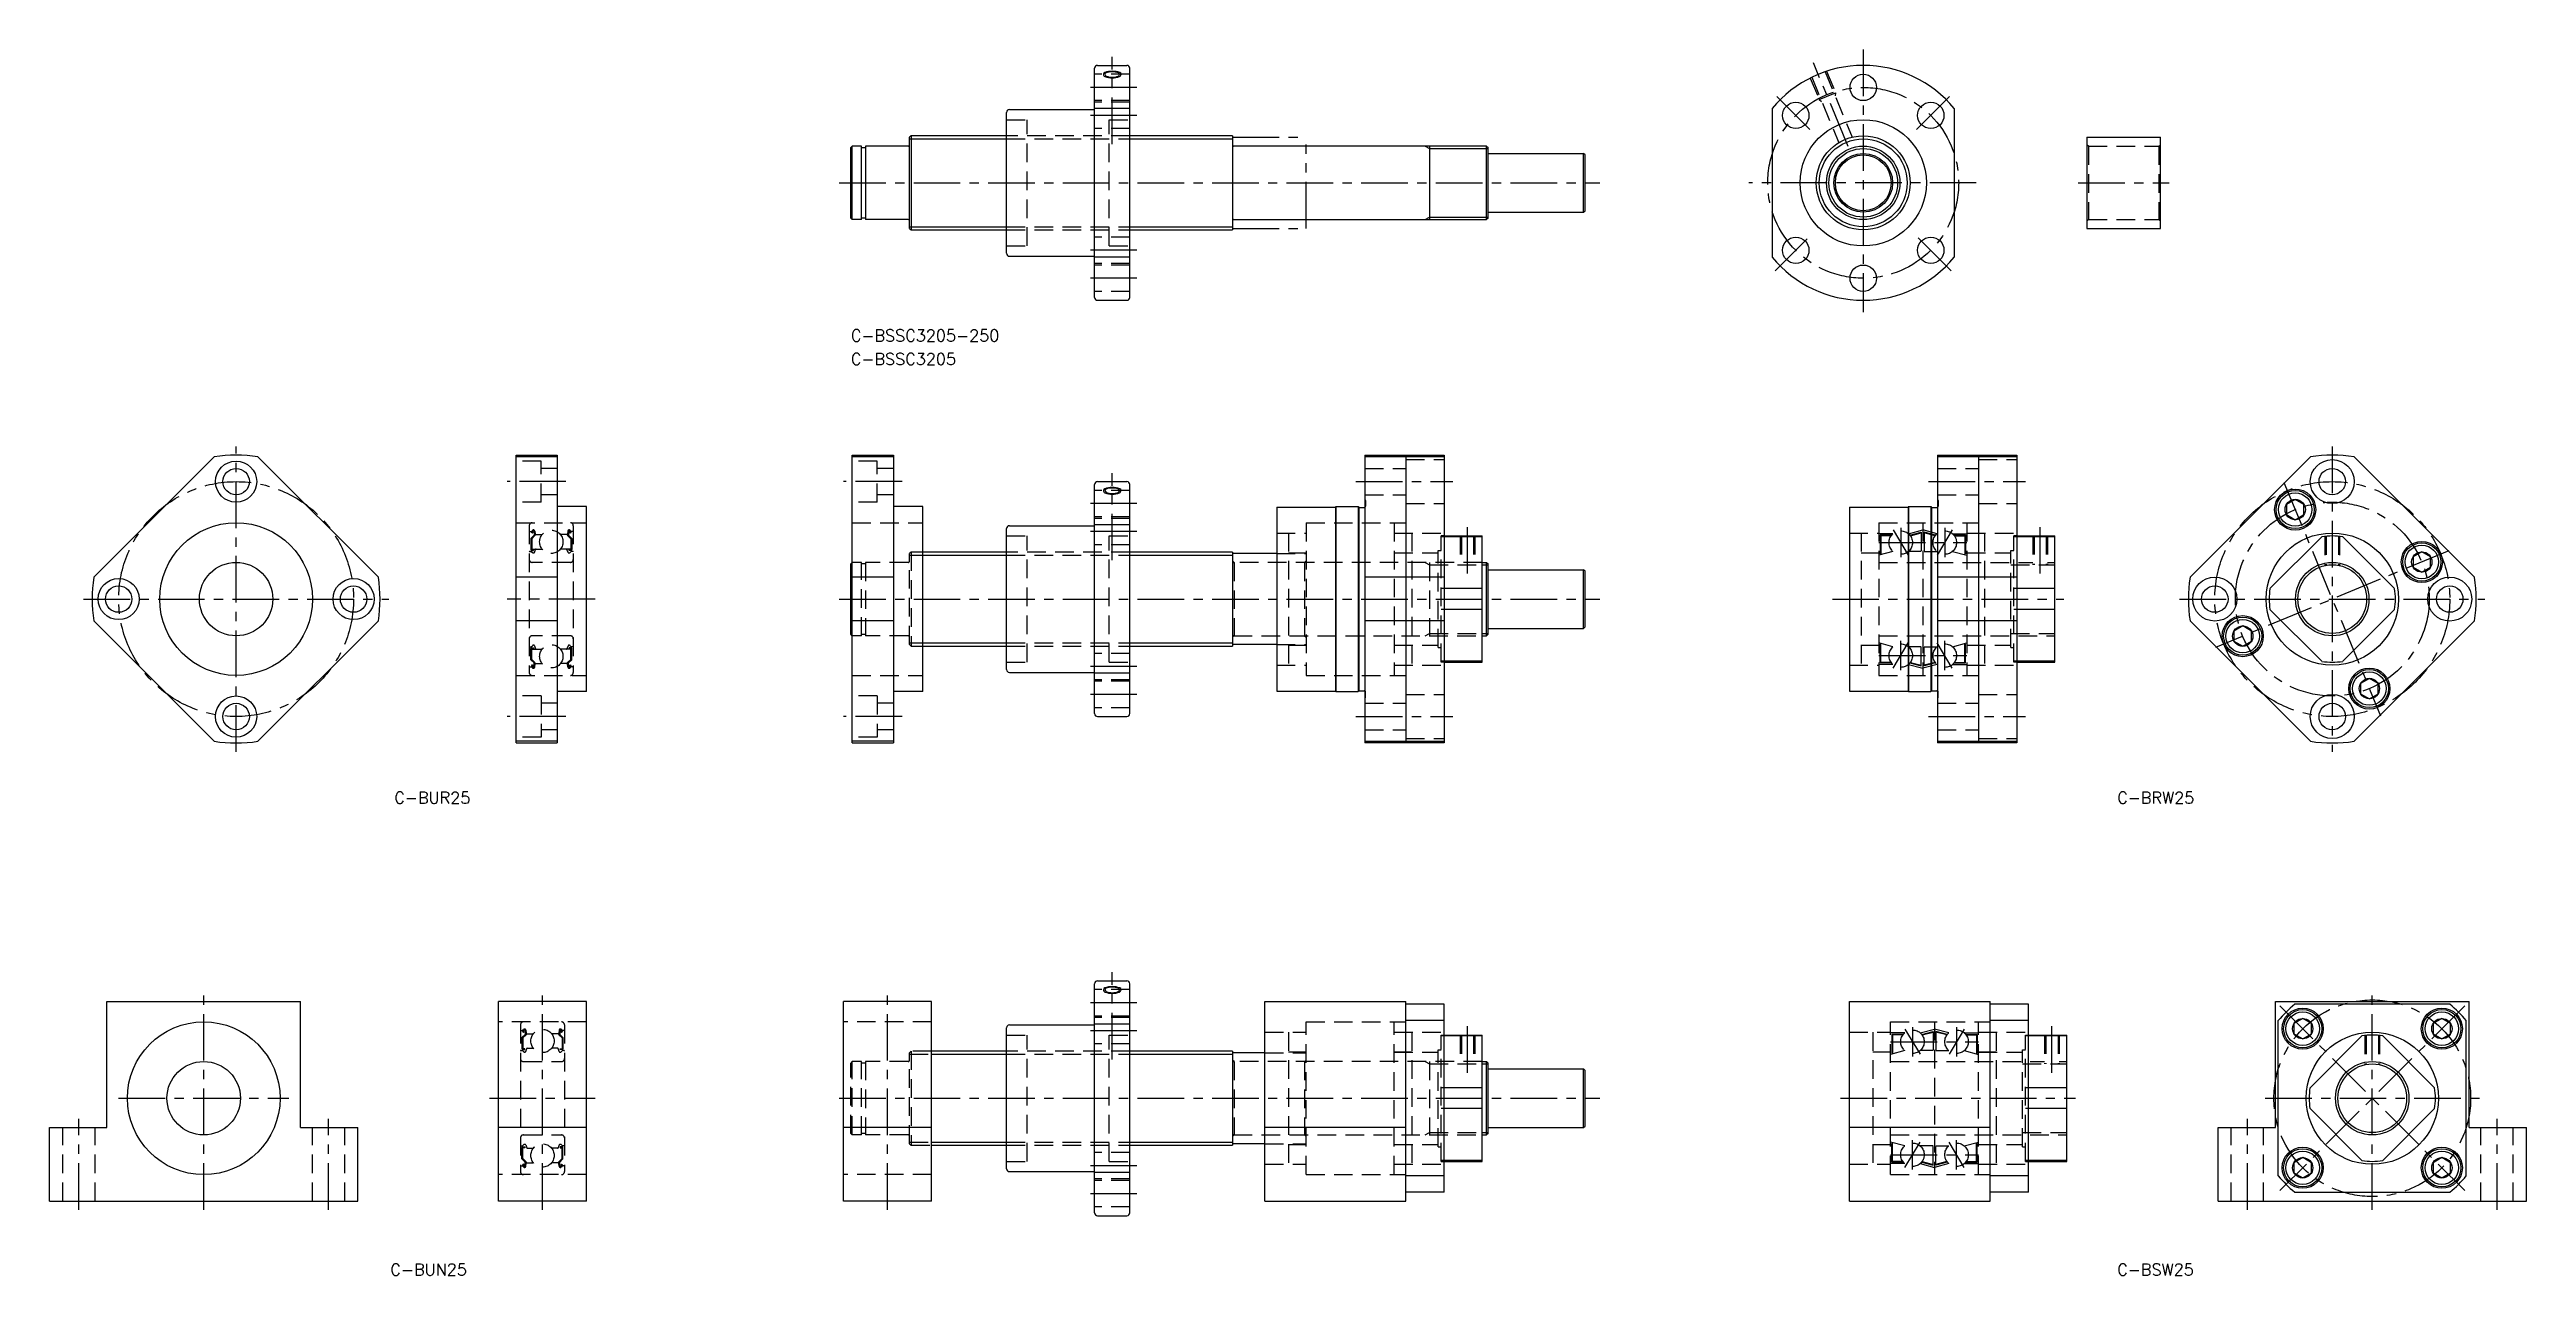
# Model space of a CAD drawing. Extents: x -273 to 571, y -322 to 95.
import ezdxf

# ---------------------------------------------------------------- set-up
doc = ezdxf.new("R2010")
doc.units = 0
doc.header["$LTSCALE"] = 0.5
for name, pattern in [('CENTER', [50.8, 31.75, -6.35, 6.35, -6.35]), ('DASHED', [19.05, 12.7, -6.35]), ('PHANTOM', [63.5, 31.75, -6.35, 6.35, -6.35, 6.35, -6.35])]:
    doc.linetypes.add(name, pattern=pattern)
for name, color, linetype in [('MSM_CENTER', 1, 'CENTER'), ('MSM_CONTINUOUS', 7, 'CONTINUOUS'), ('MSM_DASHED', 4, 'DASHED'), ('MSM_IMAGINARY', 6, 'PHANTOM'), ('MSM_NARROW', 5, 'CONTINUOUS'), ('MSM_PART_NUMBER', 7, 'CONTINUOUS')]:
    doc.layers.add(name, color=color, linetype=linetype)
doc.styles.get("Standard").update_dxf_attribs({"font": 'txt.shx', "height": 4, "bigfont": 'bigfont.shx'})

# ---------------------------------------------------------------- blocks, each defined once
blk = doc.blocks.new('*U49')
at = {"layer": 'MSM_PART_NUMBER'}
blk.add_text('C-BSSC3205-250', height=4, dxfattribs=at).set_placement((0, -4))
blk = doc.blocks.new('*U50')
at = {"layer": 'MSM_PART_NUMBER'}
blk.add_text('C-BSSC3205', height=4, dxfattribs=at).set_placement((0, -12))
blk = doc.blocks.new('*U51')
at = {"layer": 'MSM_PART_NUMBER'}
blk.add_text('C-BUR25', height=4, dxfattribs=at).set_placement((-155.44, -161.43))
blk = doc.blocks.new('*U52')
at = {"layer": 'MSM_PART_NUMBER'}
blk.add_text('C-BUN25', height=4, dxfattribs=at).set_placement((-156.79, -322.12))
blk = doc.blocks.new('*U53')
at = {"layer": 'MSM_PART_NUMBER'}
blk.add_text('C-BRW25', height=4, dxfattribs=at).set_placement((431.23, -161.43))
blk = doc.blocks.new('*U54')
at = {"layer": 'MSM_PART_NUMBER'}
blk.add_text('C-BSW25', height=4, dxfattribs=at).set_placement((431.23, -322.12))

msp = doc.modelspace()

# ---------------------------------------------------------------- linework, layer by layer
at = {"layer": 'MSM_CENTER'}
for p, q in [((89, 63.19), (89, 92.9)), ((344.73, 95.4), (344.73, 5.93)), ((339.61, 62.35), (327.81, 90.85)), ((97.43, 82.5), (81, 82.5)), ((326.57, 68.16), (314.79, 79.94)), ((362.89, 68.16), (374.67, 79.94)), ((97.43, 72.98), (81, 72.98)), ((-4, 50), (255, 50)), ((383.23, 50), (305.73, 50)), ((417.92, 50), (448.92, 50)), ((97.43, 27.02), (81, 27.02)), ((325.66, 30.93), (314.78, 20.05)), ((363.45, 31.28), (375.26, 19.47)), ((97.43, 17.5), (81, 17.5)), ((-209.31, -143.76), (-209.31, -39.76)), ((504.44, -39.76), (504.44, -143.76)), ((89, -78.56), (89, -48.86)), ((-97, -51.76), (-117, -51.76)), ((17.5, -51.76), (-2.5, -51.76)), ((172, -51.76), (205, -51.76)), ((367, -51.76), (400, -51.76)), ((487.98, -52.03), (520.89, -131.48)), ((97.43, -59.26), (81, -59.26)), ((210, -83.07), (210, -67.26)), ((405, -83.07), (405, -67.26)), ((97.43, -68.77), (81, -68.77)), ((350, -72.51), (380, -72.51)), ((354.94, -68.21), (360.06, -76.8)), ((357.5, -67.51), (357.5, -77.51)), ((375.06, -68.21), (369.94, -76.8)), ((372.5, -67.51), (372.5, -77.51)), ((544.17, -75.3), (464.71, -108.21)), ((-261.31, -91.76), (-157.31, -91.76)), ((-87, -91.76), (-117, -91.76)), ((-4, -91.76), (255, -91.76)), ((334.22, -91.76), (413, -91.76)), ((452.44, -91.76), (556.44, -91.76)), ((354.94, -115.3), (360.06, -106.71)), ((357.5, -116.01), (357.5, -106.01)), ((375.06, -115.3), (369.94, -106.71)), ((372.5, -116.01), (372.5, -106.01)), ((97.43, -114.74), (81, -114.74)), ((350, -111.01), (380, -111.01)), ((97.43, -124.26), (81, -124.26)), ((-97, -131.76), (-117, -131.76)), ((17.5, -131.76), (-2.5, -131.76)), ((172, -131.76), (205, -131.76)), ((367, -131.76), (400, -131.76)), ((89, -248.56), (89, -218.86)), ((-220.35, -299.76), (-220.35, -225.76)), ((-105, -299.76), (-105, -225.76)), ((12.5, -299.76), (12.5, -225.76)), ((518.06, -299.76), (518.06, -225.26)), ((97.43, -229.26), (81, -229.26)), ((486.6, -230.29), (549.53, -293.22)), ((549.53, -230.29), (486.6, -293.22)), ((97.43, -238.77), (81, -238.77)), ((210, -253.07), (210, -237.26)), ((354, -242.51), (384, -242.51)), ((358.94, -238.21), (364.06, -246.8)), ((361.5, -237.51), (361.5, -247.51)), ((379.06, -238.21), (373.94, -246.8)), ((376.5, -237.51), (376.5, -247.51)), ((409, -253.07), (409, -237.26)), ((-262.85, -299.76), (-262.85, -268.76)), ((-249.35, -261.76), (-191.35, -261.76)), ((-177.85, -299.76), (-177.85, -268.76)), ((-123, -261.76), (-87, -261.76)), ((-4, -261.76), (255, -261.76)), ((337, -261.76), (417, -261.76)), ((475.56, -299.76), (475.56, -268.76)), ((481.56, -261.76), (554.56, -261.76)), ((560.56, -299.76), (560.56, -268.76)), ((358.94, -285.3), (364.06, -276.71)), ((361.5, -286.01), (361.5, -276.01)), ((379.06, -285.3), (373.94, -276.71)), ((376.5, -286.01), (376.5, -276.01)), ((97.43, -284.74), (81, -284.74)), ((354, -281.01), (384, -281.01)), ((97.43, -294.26), (81, -294.26))]:
    msp.add_line(p, q, dxfattribs=at)
for centre, radius in [((344.73, 50), 32.5), ((-209.31, -91.76), 40), ((504.44, -91.76), 40), ((504.44, -91.76), 33), ((518.06, -261.76), 33.5)]:
    msp.add_circle(centre, radius, dxfattribs=at)
at = {"layer": 'MSM_CONTINUOUS'}
for p, q in [((83, 11), (83, 89)), ((84, 90), (94, 90)), ((95, 11), (95, 89)), ((53, 26), (53, 74)), ((54, 75), (83, 75)), ((95, 75.28), (83, 75.28)), ((313.73, 75.28), (313.73, 24.72)), ((375.73, 75.28), (375.73, 24.72)), ((0.5, 62.5), (0, 62)), ((0, 38), (0, 62)), ((3.65, 62.5), (0.5, 62.5)), ((0.5, 37.5), (0.5, 62.5)), ((3.65, 37.5), (3.65, 62.5)), ((5, 61.95), (3.65, 61.95)), ((5, 62.5), (5, 37.5)), ((19.5, 62.5), (5, 62.5)), ((20.5, 66), (20, 65.5)), ((20, 34.5), (20, 65.5)), ((20.5, 66), (20.5, 34)), ((53, 66), (20.5, 66)), ((130, 66), (95, 66)), ((130, 66), (130, 34)), ((216.5, 62.5), (130.3, 62.5)), ((197, 62.5), (197, 37.5)), ((216.5, 62.5), (217, 62)), ((216.5, 37.5), (216.5, 62.5)), ((217, 38), (217, 62)), ((217, 60), (249.5, 60)), ((250, 59.5), (249.5, 60)), ((249.5, 40), (249.5, 60)), ((250, 40.5), (250, 59.5)), ((420.92, 65.5), (420.92, 34.5)), ((420.92, 65.5), (445.92, 65.5)), ((445.92, 34.5), (445.92, 65.5)), ((0.5, 37.5), (0, 38)), ((3.65, 37.5), (0.5, 37.5)), ((3.65, 38.05), (5, 38.05)), ((19.5, 37.5), (5, 37.5)), ((20, 34.5), (20.5, 34)), ((20.5, 34), (53, 34)), ((95, 34), (130, 34)), ((130.3, 37.5), (216.5, 37.5)), ((217, 38), (216.5, 37.5)), ((217, 40), (249.5, 40)), ((249.5, 40), (250, 40.5)), ((420.92, 34.5), (445.92, 34.5)), ((54, 25), (83, 25)), ((95, 24.72), (83, 24.72)), ((84, 10), (94, 10)), ((-216.74, -43.32), (-257.74, -84.33)), ((-160.88, -84.33), (-201.88, -43.32)), ((-114, -42.76), (-100, -42.76)), ((-114, -140.76), (-114, -42.76)), ((-100, -43.32), (-114, -43.32)), ((-100, -42.76), (-100, -140.76)), ((0.5, -42.76), (14.5, -42.76)), ((0.5, -140.76), (0.5, -42.76)), ((14.5, -43.32), (0.5, -43.32)), ((14.5, -42.76), (14.5, -140.76)), ((175, -42.76), (202, -42.76)), ((175, -42.76), (175, -140.76)), ((202, -43.32), (175, -43.32)), ((189, -42.76), (189, -140.76)), ((202, -42.76), (202, -140.76)), ((370, -42.76), (397, -42.76)), ((370, -42.76), (370, -140.76)), ((397, -43.32), (370, -43.32)), ((384, -42.76), (384, -140.76)), ((397, -42.76), (397, -140.76)), ((456.01, -84.33), (497.01, -43.32)), ((552.87, -84.33), (511.87, -43.32)), ((83, -130.76), (83, -52.76)), ((84, -51.76), (94, -51.76)), ((95, -130.76), (95, -52.76)), ((491.81, -57.8), (488.81, -59.54)), ((494.81, -59.54), (491.81, -57.8)), ((-90, -60.26), (-100, -60.26)), ((-90, -123.26), (-90, -60.26)), ((24.5, -60.26), (14.5, -60.26)), ((24.5, -123.26), (24.5, -60.26)), ((54, -66.76), (83, -66.76)), ((95, -66.48), (83, -66.48)), ((145, -60.41), (145, -123.11)), ((145, -60.41), (165, -60.41)), ((165.15, -60.26), (165, -60.41)), ((165, -60.41), (165, -123.11)), ((165.15, -60.26), (165.15, -123.26)), ((165.15, -60.26), (172.7, -60.26)), ((172.7, -60.26), (172.7, -123.26)), ((172.7, -60.26), (173, -60.56)), ((173, -60.56), (173, -122.96)), ((173, -60.56), (174.8, -60.56)), ((340, -60.41), (340, -123.11)), ((340, -60.41), (360, -60.41)), ((360.15, -60.26), (360, -60.41)), ((360, -60.41), (360, -123.11)), ((360.15, -60.26), (367.7, -60.26)), ((360.15, -60.26), (360.15, -123.26)), ((367.7, -60.26), (368, -60.56)), ((367.7, -60.26), (367.7, -123.26)), ((368, -60.56), (369.8, -60.56)), ((368, -60.56), (368, -122.96)), ((488.81, -59.54), (488.81, -63)), ((488.81, -63), (491.81, -64.73)), ((491.81, -64.73), (494.81, -63)), ((494.81, -63), (494.81, -59.54)), ((53, -75.76), (24.5, -75.76)), ((53, -115.76), (53, -67.76)), ((130, -75.76), (95, -75.76)), ((130, -75.76), (130, -107.76)), ((202, -70.26), (215, -70.26)), ((215, -70.55), (202, -70.55)), ((215, -113.26), (215, -70.26)), ((397, -70.26), (410, -70.26)), ((410, -70.55), (397, -70.55)), ((410, -113.26), (410, -70.26)), ((500.9, -70.55), (483.23, -88.21)), ((525.65, -88.21), (507.98, -70.55)), ((534.93, -75.66), (531.93, -77.4)), ((537.93, -77.4), (534.93, -75.66)), ((-100, -84.33), (-114, -84.33)), ((0.5, -79.26), (0, -79.76)), ((0, -103.76), (0, -79.76)), ((14.5, -84.33), (0.5, -84.33)), ((145, -76.26), (130, -76.26)), ((202, -84.33), (175, -84.33)), ((215, -79.26), (216.5, -79.26)), ((216.5, -79.26), (217, -79.76)), ((216.5, -104.26), (216.5, -79.26)), ((217, -103.76), (217, -79.76)), ((217, -81.76), (249.5, -81.76)), ((250, -82.26), (249.5, -81.76)), ((249.5, -101.76), (249.5, -81.76)), ((250, -101.26), (250, -82.26)), ((397, -84.33), (370, -84.33)), ((531.93, -77.4), (531.93, -80.86)), ((531.93, -80.86), (534.93, -82.59)), ((534.93, -82.59), (537.93, -80.86)), ((537.93, -80.86), (537.93, -77.4)), ((215, -88.21), (202, -88.21)), ((410, -88.21), (397, -88.21)), ((-216.74, -140.19), (-257.74, -99.18)), ((-160.88, -99.18), (-201.88, -140.19)), ((-100, -99.18), (-114, -99.18)), ((14.5, -99.18), (0.5, -99.18)), ((202, -99.18), (175, -99.18)), ((215, -95.3), (202, -95.3)), ((397, -99.18), (370, -99.18)), ((410, -95.3), (397, -95.3)), ((497.01, -140.19), (456.01, -99.18)), ((473.95, -100.92), (470.95, -102.65)), ((476.95, -102.65), (473.95, -100.92)), ((500.9, -112.96), (483.23, -95.3)), ((525.65, -95.3), (507.98, -112.96)), ((511.87, -140.19), (552.87, -99.18)), ((0.5, -104.26), (0, -103.76)), ((24.5, -107.76), (53, -107.76)), ((95, -107.76), (130, -107.76)), ((145, -107.26), (130, -107.26)), ((215, -104.26), (216.5, -104.26)), ((217, -103.76), (216.5, -104.26)), ((217, -101.76), (249.5, -101.76)), ((249.5, -101.76), (250, -101.26)), ((470.95, -102.65), (470.95, -106.12)), ((470.95, -106.12), (473.95, -107.85)), ((473.95, -107.85), (476.95, -106.12)), ((476.95, -106.12), (476.95, -102.65)), ((54, -116.76), (83, -116.76)), ((95, -117.03), (83, -117.03)), ((215, -112.96), (202, -112.96)), ((202, -113.26), (215, -113.26)), ((410, -112.96), (397, -112.96)), ((397, -113.26), (410, -113.26)), ((-90, -123.26), (-100, -123.26)), ((24.5, -123.26), (14.5, -123.26)), ((145, -123.11), (165, -123.11)), ((165.15, -123.26), (165, -123.11)), ((165.15, -123.26), (172.7, -123.26)), ((172.7, -123.26), (173, -122.96)), ((173, -122.96), (174.8, -122.96)), ((340, -123.11), (360, -123.11)), ((360.15, -123.26), (360, -123.11)), ((360.15, -123.26), (367.7, -123.26)), ((367.7, -123.26), (368, -122.96)), ((368, -122.96), (369.8, -122.96)), ((517.07, -118.78), (514.07, -120.51)), ((514.07, -120.51), (514.07, -123.98)), ((514.07, -123.98), (517.07, -125.71)), ((520.07, -120.51), (517.07, -118.78)), ((517.07, -125.71), (520.07, -123.98)), ((520.07, -123.98), (520.07, -120.51)), ((84, -131.76), (94, -131.76)), ((-100, -140.19), (-114, -140.19)), ((-114, -140.76), (-100, -140.76)), ((14.5, -140.19), (0.5, -140.19)), ((0.5, -140.76), (14.5, -140.76)), ((175, -140.19), (202, -140.19)), ((202, -140.76), (175, -140.76)), ((370, -140.19), (397, -140.19)), ((397, -140.76), (370, -140.76)), ((83, -300.76), (83, -222.76)), ((84, -221.76), (94, -221.76)), ((95, -300.76), (95, -222.76)), ((-253.35, -228.76), (-187.35, -228.76)), ((-253.35, -271.76), (-253.35, -228.76)), ((-187.35, -271.76), (-187.35, -228.76)), ((-120, -296.76), (-120, -228.76)), ((-90, -228.76), (-120, -228.76)), ((-90, -296.76), (-90, -228.76)), ((-2.5, -296.76), (-2.5, -228.76)), ((27.5, -228.76), (-2.5, -228.76)), ((27.5, -296.76), (27.5, -228.76)), ((141, -228.76), (189, -228.76)), ((141, -296.76), (141, -228.76)), ((189, -296.76), (189, -228.76)), ((202, -229.76), (189, -229.76)), ((202, -235.33), (189, -235.33)), ((202, -293.76), (202, -229.76)), ((340, -228.76), (388, -228.76)), ((340, -296.76), (340, -228.76)), ((388, -296.76), (388, -228.76)), ((401, -229.76), (388, -229.76)), ((401, -235.33), (388, -235.33)), ((401, -293.76), (401, -229.76)), ((485.06, -271.76), (485.06, -228.76)), ((485.06, -228.76), (551.06, -228.76)), ((486.06, -288.18), (486.06, -235.33)), ((494.37, -234.6), (491.37, -236.34)), ((544.49, -229.76), (491.64, -229.76)), ((497.37, -236.34), (494.37, -234.6)), ((541.75, -234.6), (538.75, -236.34)), ((544.75, -236.34), (541.75, -234.6)), ((550.06, -288.18), (550.06, -235.33)), ((551.06, -271.76), (551.06, -228.76)), ((53, -285.76), (53, -237.76)), ((54, -236.76), (83, -236.76)), ((95, -236.48), (83, -236.48)), ((202, -240.26), (215, -240.26)), ((215, -240.55), (202, -240.55)), ((215, -283.26), (215, -240.26)), ((401, -240.26), (414, -240.26)), ((414, -240.55), (401, -240.55)), ((414, -283.26), (414, -240.26)), ((491.37, -236.34), (491.37, -239.8)), ((491.37, -239.8), (494.37, -241.53)), ((494.37, -241.53), (497.37, -239.8)), ((514.52, -240.55), (496.86, -258.21)), ((497.37, -239.8), (497.37, -236.34)), ((539.27, -258.21), (521.6, -240.55)), ((538.75, -236.34), (538.75, -239.8)), ((538.75, -239.8), (541.75, -241.53)), ((541.75, -241.53), (544.75, -239.8)), ((544.75, -239.8), (544.75, -236.34)), ((53, -245.76), (27.5, -245.76)), ((130, -245.76), (95, -245.76)), ((130, -245.76), (130, -277.76)), ((141, -246.26), (130, -246.26)), ((215, -249.26), (216.5, -249.26)), ((216.5, -249.26), (217, -249.76)), ((216.5, -274.26), (216.5, -249.26)), ((217, -273.76), (217, -249.76)), ((217, -251.76), (249.5, -251.76)), ((250, -252.26), (249.5, -251.76)), ((249.5, -271.76), (249.5, -251.76)), ((250, -271.26), (250, -252.26)), ((215, -258.21), (202, -258.21)), ((414, -258.21), (401, -258.21)), ((215, -265.3), (202, -265.3)), ((414, -265.3), (401, -265.3)), ((514.52, -282.96), (496.86, -265.3)), ((539.27, -265.3), (521.6, -282.96)), ((-272.85, -296.76), (-272.85, -271.76)), ((-272.85, -271.76), (-253.35, -271.76)), ((-187.35, -271.76), (-167.85, -271.76)), ((-167.85, -296.76), (-167.85, -271.76)), ((-90, -271.76), (-120, -271.76)), ((27.5, -271.76), (-2.5, -271.76)), ((27.5, -277.76), (53, -277.76)), ((95, -277.76), (130, -277.76)), ((141, -277.26), (130, -277.26)), ((189, -271.76), (141, -271.76)), ((215, -274.26), (216.5, -274.26)), ((217, -273.76), (216.5, -274.26)), ((217, -271.76), (249.5, -271.76)), ((249.5, -271.76), (250, -271.26)), ((388, -271.76), (340, -271.76)), ((465.56, -296.76), (465.56, -271.76)), ((465.56, -271.76), (485.06, -271.76)), ((551.06, -271.76), (570.56, -271.76)), ((570.56, -296.76), (570.56, -271.76)), ((54, -286.76), (83, -286.76)), ((215, -282.96), (202, -282.96)), ((202, -283.26), (215, -283.26)), ((414, -282.96), (401, -282.96)), ((401, -283.26), (414, -283.26)), ((494.37, -281.98), (491.37, -283.71)), ((491.37, -283.71), (491.37, -287.18)), ((497.37, -283.71), (494.37, -281.98)), ((497.37, -287.18), (497.37, -283.71)), ((541.75, -281.98), (538.75, -283.71)), ((538.75, -283.71), (538.75, -287.18)), ((544.75, -283.71), (541.75, -281.98)), ((544.75, -287.18), (544.75, -283.71)), ((95, -287.03), (83, -287.03)), ((202, -288.18), (189, -288.18)), ((202, -293.76), (189, -293.76)), ((401, -288.18), (388, -288.18)), ((401, -293.76), (388, -293.76)), ((491.37, -287.18), (494.37, -288.91)), ((491.64, -293.76), (544.49, -293.76)), ((494.37, -288.91), (497.37, -287.18)), ((538.75, -287.18), (541.75, -288.91)), ((541.75, -288.91), (544.75, -287.18)), ((-272.85, -296.76), (-167.85, -296.76)), ((-90, -296.76), (-120, -296.76)), ((27.5, -296.76), (-2.5, -296.76)), ((84, -301.76), (94, -301.76)), ((141, -296.76), (189, -296.76)), ((340, -296.76), (388, -296.76)), ((465.56, -296.76), (570.56, -296.76))]:
    msp.add_line(p, q, dxfattribs=at)
for centre, radius in [((344.73, 82.5), 4.5), ((321.75, 72.98), 4.5), ((367.71, 72.98), 4.5), ((344.73, 50), 21.5), ((344.73, 50), 16), ((344.73, 50), 12.5), ((344.73, 50), 10), ((344.73, 50), 9.5), ((321.75, 27.02), 4.5), ((367.71, 27.02), 4.5), ((344.73, 17.5), 4.5), ((-209.31, -51.76), 7), ((-209.31, -51.76), 4.5), ((504.44, -51.76), 7.5), ((504.44, -51.76), 4.5), ((491.81, -61.27), 7), ((491.81, -61.27), 6.5), ((491.81, -61.27), 5.7), ((491.81, -61.27), 3.46), ((-209.31, -91.76), 26), ((504.44, -91.76), 22.5), ((534.93, -79.13), 7), ((534.93, -79.13), 6.5), ((534.93, -79.13), 5.7), ((534.93, -79.13), 3.46), ((-209.31, -91.76), 12.5), ((464.44, -91.76), 7.5), ((504.44, -91.76), 11.69), ((544.44, -91.76), 7.5), ((-249.31, -91.76), 7), ((-249.31, -91.76), 4.5), ((-169.31, -91.76), 7), ((-169.31, -91.76), 4.5), ((464.44, -91.76), 4.5), ((544.44, -91.76), 4.5), ((473.95, -104.38), 7), ((473.95, -104.38), 6.5), ((473.95, -104.38), 5.7), ((473.95, -104.38), 3.46), ((517.07, -122.24), 7), ((517.07, -122.24), 6.5), ((517.07, -122.24), 5.7), ((-209.31, -131.76), 7), ((504.44, -131.76), 7.5), ((517.07, -122.24), 3.46), ((-209.31, -131.76), 4.5), ((504.44, -131.76), 4.5), ((-220.35, -261.76), 26), ((494.37, -238.07), 7), ((494.37, -238.07), 6.5), ((494.37, -238.07), 5.7), ((494.37, -238.07), 3.46), ((541.75, -238.07), 7), ((541.75, -238.07), 6.5), ((541.75, -238.07), 5.7), ((541.75, -238.07), 3.46), ((518.06, -261.76), 22.5), ((-220.35, -261.76), 12.5), ((518.06, -261.76), 11.69), ((494.37, -285.44), 7), ((494.37, -285.44), 6.5), ((494.37, -285.44), 5.7), ((494.37, -285.44), 3.46), ((541.75, -285.44), 7), ((541.75, -285.44), 6.5), ((541.75, -285.44), 5.7), ((541.75, -285.44), 3.46)]:
    msp.add_circle(centre, radius, dxfattribs=at)
for centre, radius, start, end in [((84, 89), 1, 90, 180), ((87.08, 86.96), 0.538, 109.67234, 180), ((87.21, 86.96), 0.665, 180, 248.1705), ((89, 81.58), 6.24, 70.32766, 109.67234), ((89, 91.43), 5.49, 248.1705, 291.8295), ((90.79, 86.96), 0.665, 291.8295, 360), ((90.92, 86.96), 0.538, 360, 70.32766), ((94, 89), 1, 0, 90), ((344.73, 50), 40, 39.19497, 140.80503), ((54, 74), 1, 90, 180), ((19.5, 63), 0.5, 270, 0), ((130.3, 62.8), 0.3, 180, 270), ((19.5, 37), 0.5, 0, 90), ((130.3, 37.2), 0.3, 90, 180), ((54, 26), 1, 180, 270), ((344.73, 50), 40, 219.19497, 320.80503), ((84, 11), 1, 180, 270), ((94, 11), 1, 270, 0), ((-209.31, -91.76), 49, 81.2812, 98.7188), ((504.44, -91.76), 49, 81.2812, 98.7188), ((84, -52.76), 1, 90, 180), ((87.08, -54.8), 0.538, 109.67234, 180), ((87.21, -54.8), 0.665, 180, 248.1705), ((89, -60.17), 6.24, 70.32766, 109.67234), ((89, -50.32), 5.49, 248.1705, 291.8295), ((90.79, -54.8), 0.665, 291.8295, 360), ((90.92, -54.8), 0.538, 360, 70.32766), ((94, -52.76), 1, 0, 90), ((54, -67.76), 1, 90, 180), ((174.8, -60.06), 0.5, 270, 293.57818), ((369.8, -60.06), 0.5, 270, 293.57818), ((504.44, -91.76), 21.5, 80.51598, 99.48402), ((-209.31, -91.76), 49, 171.2812, 188.7188), ((-209.31, -91.76), 49, 351.2812, 8.7188), ((504.44, -91.76), 49, 171.2812, 188.7188), ((504.44, -91.76), 49, 351.2812, 8.7188), ((504.44, -91.76), 21.5, 170.51598, 189.48402), ((504.44, -91.76), 21.5, 350.51598, 9.48402), ((54, -115.76), 1, 180, 270), ((504.44, -91.76), 21.5, 260.51598, 279.48402), ((174.8, -123.46), 0.5, 66.42182, 90), ((369.8, -123.46), 0.5, 66.42182, 90), ((84, -130.76), 1, 180, 270), ((94, -130.76), 1, 270, 0), ((-209.31, -91.76), 49, 261.2812, 278.7188), ((504.44, -91.76), 49, 261.2812, 278.7188), ((84, -222.76), 1, 90, 180), ((87.08, -224.8), 0.538, 109.67234, 180), ((87.21, -224.8), 0.665, 180, 248.1705), ((89, -230.17), 6.24, 70.32766, 109.67234), ((89, -220.32), 5.49, 248.1705, 291.8295), ((90.79, -224.8), 0.665, 291.8295, 360), ((90.92, -224.8), 0.538, 360, 70.32766), ((94, -222.76), 1, 0, 90), ((518.06, -261.76), 41.5, 129.54864, 140.45136), ((518.06, -261.76), 41.5, 39.54864, 50.45136), ((54, -237.76), 1, 90, 180), ((518.06, -261.76), 21.5, 80.51598, 99.48402), ((518.06, -261.76), 21.5, 170.51598, 189.48402), ((518.06, -261.76), 21.5, 350.51598, 9.48402), ((54, -285.76), 1, 180, 270), ((518.06, -261.76), 21.5, 260.51598, 279.48402), ((518.06, -261.76), 41.5, 219.54864, 230.45136), ((518.06, -261.76), 41.5, 309.54864, 320.45136), ((84, -300.76), 1, 180, 270), ((94, -300.76), 1, 270, 0)]:
    msp.add_arc(centre, radius, start, end, dxfattribs=at)
at = {"layer": 'MSM_DASHED'}
for p, q in [((95, 87), (83, 87)), ((326.69, 85.7), (329.71, 78.42)), ((327.18, 85.94), (336.41, 63.67)), ((331.72, 87.83), (340.95, 65.55)), ((332.24, 88), (335.26, 80.71)), ((95, 78), (83, 78)), ((95, 77.48), (83, 77.48)), ((329.71, 78.42), (335.26, 80.71)), ((329.71, 78.42), (330.57, 77.76)), ((335.26, 80.71), (335.12, 79.64)), ((53, 71.5), (60, 71.5)), ((60, 28.5), (60, 71.5)), ((95, 68.48), (83, 68.48)), ((88, 71.5), (95, 71.5)), ((88, 28.5), (88, 71.5)), ((95, 66), (53, 66)), ((53, 64.96), (95, 64.96)), ((421.42, 62.5), (420.92, 63)), ((421.42, 62.5), (421.42, 37.5)), ((421.42, 62.5), (445.42, 62.5)), ((445.42, 62.5), (445.92, 63)), ((445.42, 62.5), (445.42, 37.5)), ((53, 35.05), (95, 35.05)), ((53, 34), (95, 34)), ((421.42, 37.5), (420.92, 37)), ((421.42, 37.5), (445.42, 37.5)), ((445.42, 37.5), (445.92, 37)), ((53, 28.5), (60, 28.5)), ((95, 31.52), (83, 31.52)), ((88, 28.5), (95, 28.5)), ((95, 22.52), (83, 22.52)), ((95, 22), (83, 22)), ((95, 13), (83, 13)), ((-105.5, -44.76), (-114, -44.76)), ((-105.5, -58.76), (-105.5, -44.76)), ((-100, -47.26), (-105.5, -47.26)), ((9, -44.76), (0.5, -44.76)), ((9, -58.76), (9, -44.76)), ((14.5, -47.26), (9, -47.26)), ((175, -47.26), (189, -47.26)), ((189, -44.26), (202, -44.26)), ((370, -47.26), (384, -47.26)), ((384, -44.26), (397, -44.26)), ((-105.5, -58.76), (-114, -58.76)), ((-100, -56.26), (-105.5, -56.26)), ((9, -58.76), (0.5, -58.76)), ((14.5, -56.26), (9, -56.26)), ((95, -54.76), (83, -54.76)), ((175, -56.26), (189, -56.26)), ((175, -57.96), (175.3, -58.26)), ((175.3, -58.26), (175.3, -60.06)), ((370, -56.26), (384, -56.26)), ((370, -57.96), (370.3, -58.26)), ((370.3, -58.26), (370.3, -60.06)), ((-114, -65.76), (-90, -65.76)), ((-109.5, -66.76), (-109.5, -116.76)), ((-94.5, -66.76), (-94.5, -116.76)), ((0.5, -65.76), (24.5, -65.76)), ((95, -63.76), (83, -63.76)), ((95, -64.27), (83, -64.27)), ((155, -65.76), (189, -65.76)), ((155, -65.76), (155, -117.76)), ((185, -65.76), (185, -117.76)), ((189, -59.26), (202, -59.26)), ((350, -65.76), (384, -65.76)), ((350, -65.76), (350, -117.76)), ((365, -65.76), (365, -117.76)), ((380, -65.76), (380, -117.76)), ((384, -59.26), (397, -59.26)), ((-109.3, -68.71), (-108.72, -68.71)), ((-109.3, -75.51), (-108.8, -75.51)), ((-107.87, -70), (-108.97, -71.1)), ((-108.97, -71.1), (-108.97, -74.91)), ((-108.8, -75.51), (-108.43, -75.88)), ((-108.72, -68.71), (-108.44, -68.37)), ((-108.45, -69.32), (-108.68, -69.13)), ((-107.57, -70.13), (-108.67, -71.23)), ((-108.67, -71.23), (-108.67, -74.91)), ((-108.67, -74.71), (-105.12, -74.71)), ((-108.05, -74.91), (-108.67, -74.91)), ((-108.67, -75.21), (-108.05, -75.21)), ((-108.49, -68.9), (-108.21, -68.56)), ((-108.26, -69.09), (-108.49, -68.9)), ((-108.45, -69.32), (-108.26, -69.09)), ((-108.05, -75.21), (-108.05, -74.91)), ((-107.93, -68.66), (-107.87, -70)), ((-107.72, -75.86), (-107.35, -74.84)), ((-107.63, -68.63), (-107.54, -69.62)), ((-107.57, -69.28), (-107.57, -70.13)), ((-107.34, -69.81), (-105.12, -69.81)), ((-96.66, -69.81), (-98.88, -69.81)), ((-95.33, -74.71), (-98.88, -74.71)), ((-96.28, -75.86), (-96.65, -74.84)), ((-96.37, -68.63), (-96.46, -69.62)), ((-96.43, -69.28), (-96.43, -70.13)), ((-96.43, -70.13), (-95.33, -71.23)), ((-96.07, -68.66), (-96.13, -70)), ((-96.13, -70), (-95.03, -71.1)), ((-95.95, -74.91), (-95.33, -74.91)), ((-95.95, -75.21), (-95.95, -74.91)), ((-95.33, -75.21), (-95.95, -75.21)), ((-95.51, -68.9), (-95.79, -68.56)), ((-95.74, -69.09), (-95.51, -68.9)), ((-95.55, -69.32), (-95.74, -69.09)), ((-95.2, -75.51), (-95.57, -75.88)), ((-95.28, -68.71), (-95.56, -68.37)), ((-95.55, -69.32), (-95.32, -69.13)), ((-95.33, -71.23), (-95.33, -74.91)), ((-94.7, -68.71), (-95.28, -68.71)), ((-94.7, -75.51), (-95.2, -75.51)), ((-95.03, -71.1), (-95.03, -74.91)), ((20.5, -75.76), (20, -76.26)), ((20.5, -75.76), (20.5, -107.76)), ((24.5, -75.76), (20.5, -75.76)), ((53, -70.26), (60, -70.26)), ((95, -75.76), (53, -75.76)), ((60, -113.26), (60, -70.26)), ((95, -73.27), (83, -73.27)), ((88, -70.26), (95, -70.26)), ((88, -113.26), (88, -70.26)), ((145, -69.26), (155, -69.26)), ((149, -69.26), (149, -114.26)), ((185, -69.26), (202, -69.26)), ((191, -69.26), (191, -114.26)), ((200, -108.26), (200, -75.26)), ((200, -75.26), (201, -75.26)), ((201, -113.26), (201, -70.26)), ((202, -70.26), (201, -70.26)), ((202, -70.55), (201, -70.55)), ((207.5, -70.26), (207.5, -79.26)), ((207.93, -70.26), (207.93, -79.26)), ((212.07, -70.26), (212.07, -79.26)), ((212.5, -70.26), (212.5, -79.26)), ((340, -69.26), (350, -69.26)), ((344, -69.26), (344, -114.26)), ((354.85, -69.51), (350, -69.51)), ((354.85, -75.51), (350, -76.81)), ((350.5, -70.01), (350.5, -76.67)), ((354.38, -70.01), (350.5, -70.01)), ((350.7, -70.21), (350.7, -76.62)), ((354.23, -70.21), (350.7, -70.21)), ((360.15, -69.51), (365, -68.21)), ((364.5, -75.51), (360.15, -75.51)), ((360.64, -70.03), (364.5, -68.99)), ((360.77, -70.2), (364.5, -69.2)), ((364.5, -68.99), (364.5, -75.51)), ((369.85, -69.51), (365, -68.21)), ((365.5, -68.99), (365.5, -75.51)), ((369.36, -70.03), (365.5, -68.99)), ((369.23, -70.2), (365.5, -69.2)), ((365.5, -75.51), (369.85, -75.51)), ((375.15, -69.51), (380, -69.51)), ((375.15, -75.51), (380, -76.81)), ((375.62, -70.01), (379.5, -70.01)), ((375.77, -70.21), (379.3, -70.21)), ((379.3, -70.21), (379.3, -76.62)), ((379.5, -70.01), (379.5, -76.67)), ((380, -69.26), (397, -69.26)), ((386, -69.26), (386, -114.26)), ((395, -108.26), (395, -75.26)), ((395, -75.26), (396, -75.26)), ((396, -113.26), (396, -70.26)), ((397, -70.26), (396, -70.26)), ((397, -70.55), (396, -70.55)), ((402.5, -70.26), (402.5, -80.07)), ((402.93, -70.26), (402.93, -80.07)), ((407.07, -70.26), (407.07, -80.07)), ((407.5, -70.26), (407.5, -80.07)), ((501.94, -70.4), (501.94, -80.34)), ((502.37, -70.36), (502.37, -80.25)), ((506.51, -70.36), (506.51, -80.25)), ((506.94, -70.4), (506.94, -80.34)), ((-95.5, -79.26), (-108.5, -79.26)), ((3.65, -79.26), (0.5, -79.26)), ((3.65, -104.26), (3.65, -79.26)), ((5, -79.81), (3.65, -79.81)), ((5, -79.26), (5, -104.26)), ((19.5, -79.26), (5, -79.26)), ((20, -107.26), (20, -76.26)), ((20, -76.8), (24.5, -76.8)), ((53, -76.8), (95, -76.8)), ((130.5, -79.26), (130, -78.76)), ((215, -79.26), (130.3, -79.26)), ((130.5, -79.26), (130.5, -104.26)), ((145, -76.26), (155, -76.26)), ((149, -76.01), (155, -76.01)), ((154.5, -79.26), (155, -78.76)), ((154.5, -79.26), (154.5, -104.26)), ((185, -76.01), (191, -76.01)), ((185, -76.06), (200, -76.06)), ((195.59, -79.26), (197, -80.07)), ((197, -79.26), (197, -104.26)), ((197, -80.07), (215, -80.07)), ((344, -76.01), (350, -76.01)), ((350, -79.26), (402.5, -79.26)), ((380, -76.01), (386, -76.01)), ((380, -76.06), (395, -76.06)), ((395, -80.07), (410, -80.07)), ((407.5, -79.26), (410, -79.26)), ((202, -88.21), (201, -88.21)), ((397, -88.21), (396, -88.21)), ((202, -95.3), (201, -95.3)), ((397, -95.3), (396, -95.3)), ((-109.3, -108.01), (-108.8, -108.01)), ((-108.97, -112.41), (-108.97, -108.61)), ((-108.8, -108.01), (-108.43, -107.63)), ((-108.67, -108.31), (-108.05, -108.31)), ((-108.67, -112.29), (-108.67, -108.61)), ((-108.05, -108.61), (-108.67, -108.61)), ((-108.67, -108.81), (-105.12, -108.81)), ((-95.5, -104.26), (-108.5, -104.26)), ((-108.05, -108.31), (-108.05, -108.61)), ((-107.72, -107.65), (-107.35, -108.67)), ((-95.33, -108.81), (-98.88, -108.81)), ((-96.28, -107.65), (-96.65, -108.67)), ((-95.33, -108.31), (-95.95, -108.31)), ((-95.95, -108.31), (-95.95, -108.61)), ((-95.95, -108.61), (-95.33, -108.61)), ((-95.2, -108.01), (-95.57, -107.63)), ((-95.33, -112.29), (-95.33, -108.61)), ((-94.7, -108.01), (-95.2, -108.01)), ((-95.03, -112.41), (-95.03, -108.61)), ((3.65, -104.26), (0.5, -104.26)), ((3.65, -103.71), (5, -103.71)), ((19.5, -104.26), (5, -104.26)), ((20, -106.71), (24.5, -106.71)), ((20, -107.26), (20.5, -107.76)), ((20.5, -107.76), (24.5, -107.76)), ((53, -106.71), (95, -106.71)), ((53, -107.76), (95, -107.76)), ((130.5, -104.26), (130, -104.76)), ((130.3, -104.26), (215, -104.26)), ((145, -107.26), (155, -107.26)), ((149, -107.51), (155, -107.51)), ((154.5, -104.26), (155, -104.76)), ((185, -107.46), (200, -107.46)), ((185, -107.51), (191, -107.51)), ((195.59, -104.26), (197, -103.44)), ((197, -103.44), (215, -103.44)), ((200, -108.26), (201, -108.26)), ((344, -107.51), (350, -107.51)), ((350, -104.26), (410, -104.26)), ((354.85, -108.01), (350, -106.71)), ((350.5, -113.51), (350.5, -106.84)), ((350.7, -113.31), (350.7, -106.89)), ((364.5, -108.01), (360.15, -108.01)), ((364.5, -114.52), (364.5, -108.01)), ((365.5, -114.52), (365.5, -108.01)), ((365.5, -108.01), (369.85, -108.01)), ((375.15, -108.01), (380, -106.71)), ((379.3, -113.31), (379.3, -106.89)), ((379.5, -113.51), (379.5, -106.84)), ((380, -107.46), (395, -107.46)), ((380, -107.51), (386, -107.51)), ((395, -103.44), (410, -103.44)), ((395, -108.26), (396, -108.26)), ((-114, -117.76), (-90, -117.76)), ((-109.3, -114.81), (-108.72, -114.81)), ((-107.87, -113.51), (-108.97, -112.41)), ((-108.72, -114.81), (-108.44, -115.14)), ((-108.45, -114.19), (-108.68, -114.38)), ((-107.57, -113.39), (-108.67, -112.29)), ((-108.26, -114.42), (-108.49, -114.61)), ((-108.49, -114.61), (-108.21, -114.95)), ((-108.45, -114.19), (-108.26, -114.42)), ((-107.93, -114.85), (-107.87, -113.51)), ((-107.63, -114.89), (-107.54, -113.89)), ((-107.57, -114.23), (-107.57, -113.39)), ((-107.34, -113.71), (-105.12, -113.71)), ((-96.66, -113.71), (-98.88, -113.71)), ((-96.37, -114.89), (-96.46, -113.89)), ((-96.43, -113.39), (-95.33, -112.29)), ((-96.43, -114.23), (-96.43, -113.39)), ((-96.13, -113.51), (-95.03, -112.41)), ((-96.07, -114.85), (-96.13, -113.51)), ((-95.51, -114.61), (-95.79, -114.95)), ((-95.55, -114.19), (-95.74, -114.42)), ((-95.74, -114.42), (-95.51, -114.61)), ((-95.28, -114.81), (-95.56, -115.14)), ((-95.55, -114.19), (-95.32, -114.38)), ((-94.7, -114.81), (-95.28, -114.81)), ((0.5, -117.76), (24.5, -117.76)), ((53, -113.26), (60, -113.26)), ((95, -110.24), (83, -110.24)), ((88, -113.26), (95, -113.26)), ((145, -114.26), (155, -114.26)), ((155, -117.76), (189, -117.76)), ((185, -114.26), (202, -114.26)), ((202, -112.96), (201, -112.96)), ((202, -113.26), (201, -113.26)), ((340, -114.26), (350, -114.26)), ((354.85, -114.01), (350, -114.01)), ((350, -117.76), (384, -117.76)), ((354.38, -113.51), (350.5, -113.51)), ((354.23, -113.31), (350.7, -113.31)), ((360.15, -114.01), (365, -115.31)), ((360.64, -113.49), (364.5, -114.52)), ((360.77, -113.31), (364.5, -114.31)), ((369.85, -114.01), (365, -115.31)), ((369.23, -113.31), (365.5, -114.31)), ((369.36, -113.49), (365.5, -114.52)), ((375.15, -114.01), (380, -114.01)), ((375.62, -113.51), (379.5, -113.51)), ((375.77, -113.31), (379.3, -113.31)), ((380, -114.26), (397, -114.26)), ((397, -112.96), (396, -112.96)), ((397, -113.26), (396, -113.26)), ((-105.5, -124.76), (-114, -124.76)), ((-105.5, -124.76), (-105.5, -138.76)), ((9, -124.76), (0.5, -124.76)), ((9, -124.76), (9, -138.76)), ((95, -119.24), (83, -119.24)), ((95, -119.76), (83, -119.76)), ((175, -125.56), (175.3, -125.26)), ((175.3, -125.26), (175.3, -123.46)), ((189, -124.26), (202, -124.26)), ((370, -125.56), (370.3, -125.26)), ((370.3, -125.26), (370.3, -123.46)), ((384, -124.26), (397, -124.26)), ((-100, -127.26), (-105.5, -127.26)), ((14.5, -127.26), (9, -127.26)), ((95, -128.76), (83, -128.76)), ((175, -127.26), (189, -127.26)), ((370, -127.26), (384, -127.26)), ((-105.5, -138.76), (-114, -138.76)), ((-100, -136.26), (-105.5, -136.26)), ((9, -138.76), (0.5, -138.76)), ((14.5, -136.26), (9, -136.26)), ((175, -136.26), (189, -136.26)), ((189, -139.26), (202, -139.26)), ((370, -136.26), (384, -136.26)), ((384, -139.26), (397, -139.26)), ((95, -224.76), (83, -224.76)), ((-90, -235.76), (-120, -235.76)), ((27.5, -235.76), (-2.5, -235.76)), ((95, -233.76), (83, -233.76)), ((95, -234.27), (83, -234.27)), ((155, -235.76), (189, -235.76)), ((155, -287.76), (155, -235.76)), ((185, -287.76), (185, -235.76)), ((354, -235.76), (388, -235.76)), ((354, -287.76), (354, -235.76)), ((369, -235.76), (369, -287.76)), ((384, -287.76), (384, -235.76)), ((-112.5, -236.76), (-112.5, -286.76)), ((-112.3, -238.71), (-111.72, -238.71)), ((-110.87, -240), (-111.97, -241.1)), ((-111.97, -241.1), (-111.97, -244.91)), ((-111.72, -238.71), (-111.44, -238.37)), ((-111.45, -239.32), (-111.68, -239.13)), ((-110.57, -240.13), (-111.67, -241.23)), ((-111.67, -241.23), (-111.67, -244.91)), ((-111.49, -238.9), (-111.21, -238.56)), ((-111.26, -239.09), (-111.49, -238.9)), ((-111.45, -239.32), (-111.26, -239.09)), ((-110.93, -238.66), (-110.87, -240)), ((-110.63, -238.63), (-110.54, -239.62)), ((-110.57, -239.28), (-110.57, -240.13)), ((-110.34, -239.81), (-108.12, -239.81)), ((-99.66, -239.81), (-101.88, -239.81)), ((-99.37, -238.63), (-99.46, -239.62)), ((-99.43, -239.28), (-99.43, -240.13)), ((-99.43, -240.13), (-98.33, -241.23)), ((-99.07, -238.66), (-99.13, -240)), ((-99.13, -240), (-98.03, -241.1)), ((-98.51, -238.9), (-98.79, -238.56)), ((-98.74, -239.09), (-98.51, -238.9)), ((-98.55, -239.32), (-98.74, -239.09)), ((-98.28, -238.71), (-98.56, -238.37)), ((-98.55, -239.32), (-98.32, -239.13)), ((-98.33, -241.23), (-98.33, -244.91)), ((-97.7, -238.71), (-98.28, -238.71)), ((-98.03, -241.1), (-98.03, -244.91)), ((-97.5, -236.76), (-97.5, -286.76)), ((53, -240.26), (60, -240.26)), ((60, -283.26), (60, -240.26)), ((95, -243.27), (83, -243.27)), ((88, -240.26), (95, -240.26)), ((88, -283.26), (88, -240.26)), ((141, -239.26), (155, -239.26)), ((149, -239.26), (149, -284.26)), ((185, -239.26), (202, -239.26)), ((191, -239.26), (191, -284.26)), ((201, -283.26), (201, -240.26)), ((201, -240.26), (202, -240.26)), ((202, -240.55), (201, -240.55)), ((207.5, -240.26), (207.5, -249.26)), ((207.93, -240.26), (207.93, -249.26)), ((212.07, -240.26), (212.07, -249.26)), ((212.5, -240.26), (212.5, -249.26)), ((340, -239.26), (354, -239.26)), ((348, -239.26), (348, -284.26)), ((358.85, -239.51), (354, -239.51)), ((354.5, -240.01), (354.5, -246.67)), ((358.38, -240.01), (354.5, -240.01)), ((354.7, -240.21), (354.7, -246.62)), ((358.23, -240.21), (354.7, -240.21)), ((364.15, -239.51), (369, -238.21)), ((364.64, -240.03), (368.5, -238.99)), ((364.77, -240.2), (368.5, -239.2)), ((368.5, -238.99), (368.5, -245.51)), ((373.85, -239.51), (369, -238.21)), ((369.5, -238.99), (369.5, -245.51)), ((373.36, -240.03), (369.5, -238.99)), ((373.23, -240.2), (369.5, -239.2)), ((379.15, -239.51), (384, -239.51)), ((379.62, -240.01), (383.5, -240.01)), ((379.77, -240.21), (383.3, -240.21)), ((383.3, -240.21), (383.3, -246.62)), ((383.5, -240.01), (383.5, -246.67)), ((384, -239.26), (401, -239.26)), ((390, -239.26), (390, -284.26)), ((400, -283.26), (400, -240.26)), ((400, -240.26), (401, -240.26)), ((401, -240.55), (400, -240.55)), ((406.5, -240.26), (406.5, -250.07)), ((406.93, -240.26), (406.93, -250.07)), ((411.07, -240.26), (411.07, -250.07)), ((411.5, -240.26), (411.5, -250.07)), ((515.56, -240.4), (515.56, -250.34)), ((515.99, -240.36), (515.99, -250.25)), ((520.13, -240.36), (520.13, -250.25)), ((520.56, -240.4), (520.56, -250.34)), ((-112.3, -245.51), (-111.8, -245.51)), ((-111.8, -245.51), (-111.43, -245.88)), ((-111.05, -244.91), (-111.67, -244.91)), ((-111.67, -245.21), (-111.05, -245.21)), ((-111.5, -249.26), (-98.5, -249.26)), ((-111.05, -245.21), (-111.05, -244.91)), ((-110.72, -245.86), (-110.35, -244.84)), ((-110.16, -244.71), (-108.12, -244.71)), ((-99.84, -244.71), (-101.88, -244.71)), ((-99.28, -245.86), (-99.65, -244.84)), ((-98.95, -244.91), (-98.33, -244.91)), ((-98.95, -245.21), (-98.95, -244.91)), ((-98.33, -245.21), (-98.95, -245.21)), ((-98.2, -245.51), (-98.57, -245.88)), ((-97.7, -245.51), (-98.2, -245.51)), ((0.5, -249.26), (0, -249.76)), ((0, -273.76), (0, -249.76)), ((3.65, -249.26), (0.5, -249.26)), ((0.5, -274.26), (0.5, -249.26)), ((3.65, -274.26), (3.65, -249.26)), ((5, -249.81), (3.65, -249.81)), ((5, -249.26), (5, -274.26)), ((19.5, -249.26), (5, -249.26)), ((20.5, -245.76), (20, -246.26)), ((20, -277.26), (20, -246.26)), ((20, -246.8), (27.5, -246.8)), ((20.5, -245.76), (20.5, -277.76)), ((27.5, -245.76), (20.5, -245.76)), ((95, -245.76), (53, -245.76)), ((53, -246.8), (95, -246.8)), ((130.5, -249.26), (130, -248.76)), ((215, -249.26), (130.3, -249.26)), ((130.5, -249.26), (130.5, -274.26)), ((141, -246.26), (155, -246.26)), ((149, -246.01), (155, -246.01)), ((154.5, -249.26), (155, -248.76)), ((154.5, -249.26), (154.5, -274.26)), ((185, -246.01), (191, -246.01)), ((185, -246.06), (200, -246.06)), ((195.59, -249.26), (197, -250.07)), ((197, -249.26), (197, -274.26)), ((197, -250.07), (215, -250.07)), ((200, -278.26), (200, -245.26)), ((200, -245.26), (201, -245.26)), ((348, -246.01), (354, -246.01)), ((358.85, -245.51), (354, -246.81)), ((354, -249.26), (406.5, -249.26)), ((368.5, -245.51), (364.15, -245.51)), ((369.5, -245.51), (373.85, -245.51)), ((379.15, -245.51), (384, -246.81)), ((384, -246.01), (390, -246.01)), ((384, -246.06), (399, -246.06)), ((399, -278.26), (399, -245.26)), ((399, -245.26), (400, -245.26)), ((399, -250.07), (414, -250.07)), ((411.5, -249.26), (414, -249.26)), ((202, -258.21), (201, -258.21)), ((401, -258.21), (400, -258.21)), ((202, -265.3), (201, -265.3)), ((401, -265.3), (400, -265.3)), ((-268.35, -296.76), (-268.35, -271.76)), ((-257.35, -296.76), (-257.35, -271.76)), ((-183.35, -296.76), (-183.35, -271.76)), ((-172.35, -296.76), (-172.35, -271.76)), ((-112.3, -278.01), (-111.8, -278.01)), ((-111.8, -278.01), (-111.43, -277.63)), ((-111.67, -278.31), (-111.05, -278.31)), ((-111.5, -274.26), (-98.5, -274.26)), ((-111.05, -278.31), (-111.05, -278.61)), ((-110.72, -277.65), (-110.35, -278.67)), ((-99.28, -277.65), (-99.65, -278.67)), ((-98.33, -278.31), (-98.95, -278.31)), ((-98.95, -278.31), (-98.95, -278.61)), ((-98.2, -278.01), (-98.57, -277.63)), ((-97.7, -278.01), (-98.2, -278.01)), ((0.5, -274.26), (0, -273.76)), ((3.65, -274.26), (0.5, -274.26)), ((3.65, -273.71), (5, -273.71)), ((19.5, -274.26), (5, -274.26)), ((20, -276.71), (27.5, -276.71)), ((20, -277.26), (20.5, -277.76)), ((20.5, -277.76), (27.5, -277.76)), ((53, -276.71), (95, -276.71)), ((53, -277.76), (95, -277.76)), ((130.5, -274.26), (130, -274.76)), ((130.3, -274.26), (215, -274.26)), ((141, -277.26), (155, -277.26)), ((149, -277.51), (155, -277.51)), ((154.5, -274.26), (155, -274.76)), ((185, -277.46), (200, -277.46)), ((185, -277.51), (191, -277.51)), ((195.59, -274.26), (197, -273.44)), ((197, -273.44), (215, -273.44)), ((200, -278.26), (201, -278.26)), ((348, -277.51), (354, -277.51)), ((354, -274.26), (414, -274.26)), ((358.85, -278.01), (354, -276.71)), ((354.5, -283.51), (354.5, -276.84)), ((354.7, -283.31), (354.7, -276.89)), ((368.5, -278.01), (364.15, -278.01)), ((368.5, -284.52), (368.5, -278.01)), ((369.5, -284.52), (369.5, -278.01)), ((369.5, -278.01), (373.85, -278.01)), ((379.15, -278.01), (384, -276.71)), ((383.3, -283.31), (383.3, -276.89)), ((383.5, -283.51), (383.5, -276.84)), ((384, -277.46), (399, -277.46)), ((384, -277.51), (390, -277.51)), ((399, -273.44), (414, -273.44)), ((399, -278.26), (400, -278.26)), ((470.06, -296.76), (470.06, -271.76)), ((481.06, -296.76), (481.06, -271.76)), ((555.06, -296.76), (555.06, -271.76)), ((566.06, -296.76), (566.06, -271.76)), ((-112.3, -284.81), (-111.72, -284.81)), ((-111.97, -282.41), (-111.97, -278.61)), ((-110.87, -283.51), (-111.97, -282.41)), ((-111.72, -284.81), (-111.44, -285.14)), ((-111.45, -284.19), (-111.68, -284.38)), ((-111.67, -282.29), (-111.67, -278.61)), ((-111.05, -278.61), (-111.67, -278.61)), ((-110.57, -283.39), (-111.67, -282.29)), ((-111.26, -284.42), (-111.49, -284.61)), ((-111.49, -284.61), (-111.21, -284.95)), ((-111.45, -284.19), (-111.26, -284.42)), ((-110.93, -284.85), (-110.87, -283.51)), ((-110.63, -284.89), (-110.54, -283.89)), ((-110.57, -284.23), (-110.57, -283.39)), ((-110.34, -283.71), (-108.12, -283.71)), ((-110.16, -278.81), (-108.12, -278.81)), ((-99.84, -278.81), (-101.88, -278.81)), ((-99.66, -283.71), (-101.88, -283.71)), ((-99.37, -284.89), (-99.46, -283.89)), ((-99.43, -283.39), (-98.33, -282.29)), ((-99.43, -284.23), (-99.43, -283.39)), ((-99.13, -283.51), (-98.03, -282.41)), ((-99.07, -284.85), (-99.13, -283.51)), ((-98.95, -278.61), (-98.33, -278.61)), ((-98.51, -284.61), (-98.79, -284.95)), ((-98.55, -284.19), (-98.74, -284.42)), ((-98.74, -284.42), (-98.51, -284.61)), ((-98.28, -284.81), (-98.56, -285.14)), ((-98.55, -284.19), (-98.32, -284.38)), ((-98.33, -282.29), (-98.33, -278.61)), ((-97.7, -284.81), (-98.28, -284.81)), ((-98.03, -282.41), (-98.03, -278.61)), ((53, -283.26), (60, -283.26)), ((95, -280.24), (83, -280.24)), ((88, -283.26), (95, -283.26)), ((141, -284.26), (155, -284.26)), ((185, -284.26), (202, -284.26)), ((202, -282.96), (201, -282.96)), ((201, -283.26), (202, -283.26)), ((340, -284.26), (354, -284.26)), ((358.85, -284.01), (354, -284.01)), ((358.38, -283.51), (354.5, -283.51)), ((358.23, -283.31), (354.7, -283.31)), ((364.15, -284.01), (369, -285.31)), ((364.64, -283.49), (368.5, -284.52)), ((364.77, -283.31), (368.5, -284.31)), ((373.85, -284.01), (369, -285.31)), ((373.23, -283.31), (369.5, -284.31)), ((373.36, -283.49), (369.5, -284.52)), ((379.15, -284.01), (384, -284.01)), ((379.62, -283.51), (383.5, -283.51)), ((379.77, -283.31), (383.3, -283.31)), ((384, -284.26), (401, -284.26)), ((401, -282.96), (400, -282.96)), ((400, -283.26), (401, -283.26)), ((-90, -287.76), (-120, -287.76)), ((27.5, -287.76), (-2.5, -287.76)), ((95, -289.24), (83, -289.24)), ((95, -289.76), (83, -289.76)), ((155, -287.76), (189, -287.76)), ((354, -287.76), (388, -287.76)), ((95, -298.76), (83, -298.76))]:
    msp.add_line(p, q, dxfattribs=at)
for centre, radius in [((-102, -72.26), 3.97), ((357.5, -72.51), 4), ((372.5, -72.51), 4), ((-102, -111.26), 3.97), ((357.5, -111.01), 4), ((372.5, -111.01), 4), ((-105, -242.26), 3.97), ((361.5, -242.51), 4), ((376.5, -242.51), 4), ((-105, -281.26), 3.97), ((361.5, -281.01), 4), ((376.5, -281.01), 4)]:
    msp.add_circle(centre, radius, dxfattribs=at)
for centre, radius, start, end in [((-108.5, -66.76), 1, 90, 180), ((-95.5, -66.76), 1, 0, 90), ((174.8, -60.06), 0.5, 293.57818, 0), ((369.8, -60.06), 0.5, 293.57818, 0), ((-109.3, -68.51), 0.2, 180, 270), ((-109.3, -75.71), 0.2, 90, 180), ((-108.67, -74.91), 0.3, 180, 270), ((-108.49, -68.9), 0.3, 139.91047, 229.9992), ((-108.09, -68.67), 0.46, 4.9869, 139.91047), ((-108, -75.46), 0.6, 225.0023, 267.93602), ((-108.09, -68.67), 0.16, 2.37537, 139.99458), ((-108, -75.76), 0.3, 265.49139, 340.03041), ((-107.34, -69.61), 0.2, 184.9869, 270), ((-107.16, -74.91), 0.2, 90, 160.03041), ((-96.84, -74.91), 0.2, 19.96959, 90), ((-96.66, -69.61), 0.2, 270, 355.0131), ((-95.91, -68.67), 0.46, 40.08953, 175.0131), ((-96, -75.76), 0.3, 199.96959, 274.50861), ((-95.91, -68.67), 0.16, 40.00542, 177.62463), ((-96, -75.46), 0.6, 272.06398, 314.9977), ((-95.33, -74.91), 0.3, 270, 0), ((-95.51, -68.9), 0.3, 310.0008, 40.08953), ((-94.7, -68.51), 0.2, 270, 0), ((-94.7, -75.71), 0.2, 0, 90), ((-108.5, -78.26), 1, 180, 270), ((-95.5, -78.26), 1, 270, 0), ((19.5, -78.76), 0.5, 270, 0), ((130.3, -78.96), 0.3, 180, 270), ((-108.5, -105.26), 1, 90, 180), ((-109.3, -107.81), 0.2, 180, 270), ((-108.67, -108.61), 0.3, 90, 180), ((-108, -108.06), 0.6, 92.06398, 134.9977), ((-108, -107.76), 0.3, 19.96959, 94.50861), ((-107.16, -108.61), 0.2, 199.96959, 270), ((-96.84, -108.61), 0.2, 270, 340.03041), ((-96, -107.76), 0.3, 85.49139, 160.03041), ((-96, -108.06), 0.6, 45.0023, 87.93602), ((-95.5, -105.26), 1, 0, 90), ((-95.33, -108.61), 0.3, 0, 90), ((-94.7, -107.81), 0.2, 270, 0), ((19.5, -104.76), 0.5, 0, 90), ((130.3, -104.56), 0.3, 90, 180), ((-109.3, -115.01), 0.2, 90, 180), ((-108.5, -116.76), 1, 180, 270), ((-108.49, -114.61), 0.3, 130.0008, 220.08953), ((-108.09, -114.85), 0.46, 220.08953, 355.0131), ((-108.09, -114.85), 0.16, 220.00542, 357.62463), ((-107.34, -113.91), 0.2, 90, 175.0131), ((-96.66, -113.91), 0.2, 4.9869, 90), ((-95.91, -114.85), 0.46, 184.9869, 319.91047), ((-95.91, -114.85), 0.16, 182.37537, 319.99458), ((-95.5, -116.76), 1, 270, 0), ((-95.51, -114.61), 0.3, 319.91047, 49.9992), ((-94.7, -115.01), 0.2, 0, 90), ((174.8, -123.46), 0.5, 0, 66.42182), ((369.8, -123.46), 0.5, 0, 66.42182), ((-111.5, -236.76), 1, 90, 180), ((-98.5, -236.76), 1, 0, 90), ((-112.3, -238.51), 0.2, 180, 270), ((-111.49, -238.9), 0.3, 139.91047, 229.9992), ((-111.09, -238.67), 0.46, 4.9869, 139.91047), ((-111.09, -238.67), 0.16, 2.37537, 139.99458), ((-110.34, -239.61), 0.2, 184.9869, 270), ((-99.66, -239.61), 0.2, 270, 355.0131), ((-98.91, -238.67), 0.46, 40.08953, 175.0131), ((-98.91, -238.67), 0.16, 40.00542, 177.62463), ((-98.51, -238.9), 0.3, 310.0008, 40.08953), ((-97.7, -238.51), 0.2, 270, 0), ((-112.3, -245.71), 0.2, 90, 180), ((-111.5, -248.26), 1, 180, 270), ((-111.67, -244.91), 0.3, 180, 270), ((-111, -245.46), 0.6, 225.0023, 267.93602), ((-111, -245.76), 0.3, 265.49139, 340.03041), ((-110.16, -244.91), 0.2, 90, 160.03041), ((-99.84, -244.91), 0.2, 19.96959, 90), ((-99, -245.76), 0.3, 199.96959, 274.50861), ((-99, -245.46), 0.6, 272.06398, 314.9977), ((-98.5, -248.26), 1, 270, 0), ((-98.33, -244.91), 0.3, 270, 0), ((-97.7, -245.71), 0.2, 0, 90), ((19.5, -248.76), 0.5, 270, 0), ((130.3, -248.96), 0.3, 180, 270), ((-111.5, -275.26), 1, 90, 180), ((-112.3, -277.81), 0.2, 180, 270), ((-111.67, -278.61), 0.3, 90, 180), ((-111, -278.06), 0.6, 92.06398, 134.9977), ((-111, -277.76), 0.3, 19.96959, 94.50861), ((-99, -277.76), 0.3, 85.49139, 160.03041), ((-99, -278.06), 0.6, 45.0023, 87.93602), ((-98.5, -275.26), 1, 0, 90), ((-98.33, -278.61), 0.3, 0, 90), ((-97.7, -277.81), 0.2, 270, 0), ((19.5, -274.76), 0.5, 0, 90), ((130.3, -274.56), 0.3, 90, 180), ((-112.3, -285.01), 0.2, 90, 180), ((-111.5, -286.76), 1, 180, 270), ((-111.49, -284.61), 0.3, 130.0008, 220.08953), ((-111.09, -284.85), 0.46, 220.08953, 355.0131), ((-111.09, -284.85), 0.16, 220.00542, 357.62463), ((-110.34, -283.91), 0.2, 90, 175.0131), ((-110.16, -278.61), 0.2, 199.96959, 270), ((-99.84, -278.61), 0.2, 270, 340.03041), ((-99.66, -283.91), 0.2, 4.9869, 90), ((-98.91, -284.85), 0.46, 184.9869, 319.91047), ((-98.91, -284.85), 0.16, 182.37537, 319.99458), ((-98.5, -286.76), 1, 270, 0), ((-98.51, -284.61), 0.3, 319.91047, 49.9992), ((-97.7, -285.01), 0.2, 0, 90)]:
    msp.add_arc(centre, radius, start, end, dxfattribs=at)
at = {"layer": 'MSM_IMAGINARY'}
for p, q in [((130, 65.5), (155, 65.5)), ((155, 34.5), (155, 65.5)), ((130, 34.5), (155, 34.5))]:
    msp.add_line(p, q, dxfattribs=at)
at = {"layer": 'MSM_NARROW'}
for p, q in [((20, 64.96), (53, 64.96)), ((95, 64.96), (130, 64.96)), ((195.59, 62.5), (197, 61.69)), ((197, 61.69), (217, 61.69)), ((20, 35.05), (53, 35.05)), ((95, 35.05), (130, 35.05)), ((195.59, 37.5), (197, 38.31)), ((197, 38.31), (217, 38.31)), ((24.5, -76.8), (53, -76.8)), ((95, -76.8), (130, -76.8)), ((215, -80.07), (217, -80.07)), ((24.5, -106.71), (53, -106.71)), ((95, -106.71), (130, -106.71)), ((215, -103.44), (217, -103.44)), ((27.5, -246.8), (53, -246.8)), ((95, -246.8), (130, -246.8)), ((215, -250.07), (217, -250.07)), ((27.5, -276.71), (53, -276.71)), ((95, -276.71), (130, -276.71)), ((215, -273.44), (217, -273.44))]:
    msp.add_line(p, q, dxfattribs=at)
for centre, radius in [((344.73, 50), 14.96), ((344.73, 50), 11.69), ((504.44, -91.76), 12.5), ((518.06, -261.76), 12.5)]:
    msp.add_circle(centre, radius, dxfattribs=at)
for centre, radius, start, end in [((86.65, 86.96), 0.653, 108.90854, 180), ((86.84, 86.96), 0.841, 180, 248.429), ((89, 80.1), 7.9, 71.09146, 108.90854), ((89, 92.42), 6.71, 248.429, 291.571), ((91.16, 86.96), 0.841, 291.571, 360), ((91.35, 86.96), 0.653, 0, 71.09146), ((86.65, -54.8), 0.653, 108.90854, 180), ((86.84, -54.8), 0.841, 180, 248.429), ((89, -61.65), 7.9, 71.09146, 108.90854), ((89, -49.34), 6.71, 248.429, 291.571), ((91.16, -54.8), 0.841, 291.571, 360), ((91.35, -54.8), 0.653, 0, 71.09146), ((86.65, -224.8), 0.653, 108.90854, 180), ((86.84, -224.8), 0.841, 180, 248.429), ((89, -231.65), 7.9, 71.09146, 108.90854), ((89, -219.34), 6.71, 248.429, 291.571), ((91.16, -224.8), 0.841, 291.571, 360), ((91.35, -224.8), 0.653, 0, 71.09146)]:
    msp.add_arc(centre, radius, start, end, dxfattribs=at)

# ---------------------------------------------------------------- block references
at = {"layer": 'MSM_CONTINUOUS'}
for name in ['*U49', '*U50', '*U51', '*U53', '*U52', '*U54']:
    msp.add_blockref(name, (0, 0), dxfattribs=at)

doc.saveas('drawing.dxf')
